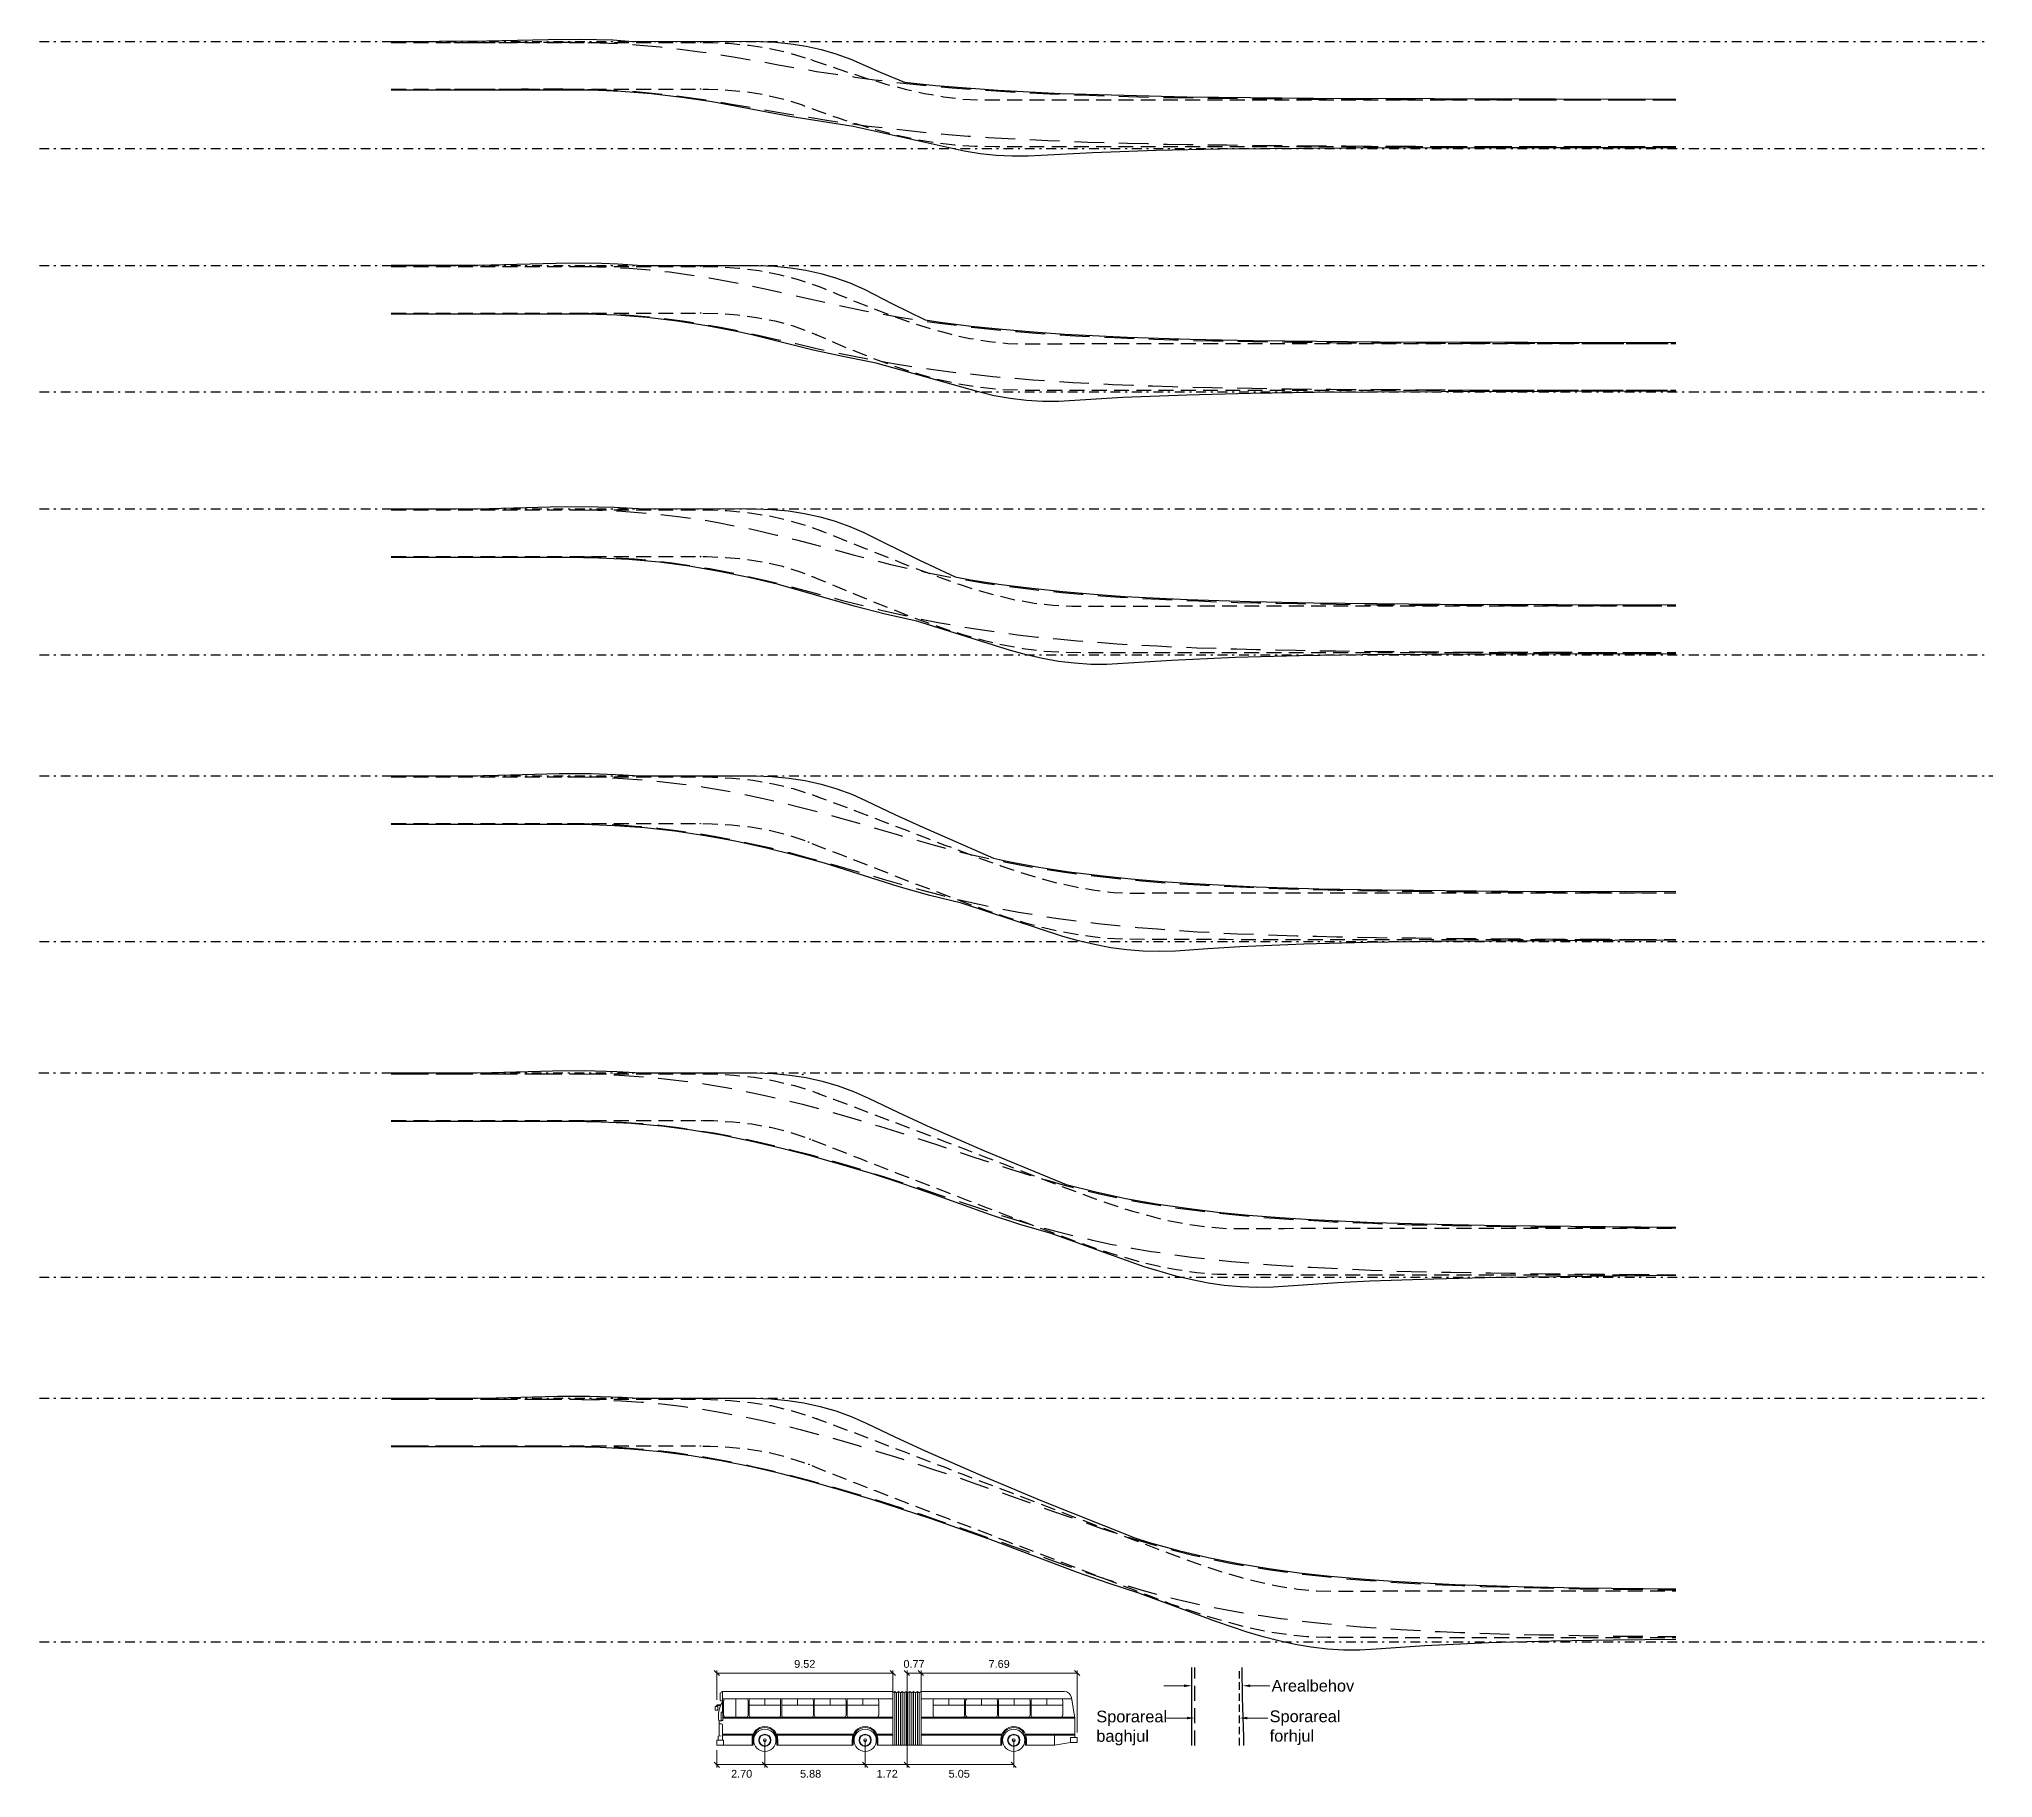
# Model space of a CAD drawing. Header units: metres. Extents: x -109 to 324, y 7 to 108.
# Drawn here: x 5 to 105.3, y 6.6 to 95.9 of the extents above; entities that cross this region are included whole.
import ezdxf
from ezdxf import colors
from ezdxf.entities.mleader import LeaderData, LeaderLine
from ezdxf.enums import TextEntityAlignment as Align
from ezdxf.math import Vec2, Vec3

# ---------------------------------------------------------------- set-up
doc = ezdxf.new("R2010")
doc.units = ezdxf.units.M
for name, pattern in [('DASHDOT', [1, 0.5, -0.25, 0, -0.25]), ('DASHED', [0.75, 0.5, -0.25]), ('DASHED2', [0.375, 0.25, -0.125]), ('DASHEDX2', [1.5, 1, -0.5])]:
    doc.linetypes.add(name, pattern=pattern)
doc.layers.add('ATVEHICLE', color=7, linetype='Continuous')
doc.layers.add('vej', color=7, linetype='DASHDOT')
doc.layers.add('TV_-_INF_Signaturforklaring', color=7, linetype='Continuous', lineweight=5)
doc.styles.add('BT standard', font='sanss___.ttf')
doc.styles.get("Standard").update_dxf_attribs({"font": 'arial.ttf'})

# ---------------------------------------------------------------- blocks, each defined once
blk = doc.blocks.new('*U218')
at = {"color": 3, "linetype": 'Continuous', "ltscale": 1.524}
blk.add_circle((0, 0), 0.0127, dxfattribs=at)
blk = doc.blocks.new('*U219')
at = {"color": 3, "linetype": 'Continuous', "ltscale": 1.524}
blk.add_circle((0, 0), 0.0127, dxfattribs=at)
blk = doc.blocks.new('*U220')
at = {"color": 2, "linetype": 'Continuous', "ltscale": 1.524}
blk.add_circle((0, 0), 0.0127, dxfattribs=at)
blk = doc.blocks.new('*U222')
at = {"color": 2, "linetype": 'Continuous', "ltscale": 1.524}
blk.add_circle((0, 0), 0.0127, dxfattribs=at)
blk = doc.blocks.new('*U223')
at = {"color": 2, "linetype": 'Continuous', "ltscale": 1.524}
blk.add_circle((0, 0), 0.0127, dxfattribs=at)
blk = doc.blocks.new('*U224')
at = {"color": 2, "linetype": 'Continuous', "ltscale": 1.524}
blk.add_circle((0, 0), 0.0127, dxfattribs=at)
blk = doc.blocks.new('*U225')
at = {"color": 2, "linetype": 'Continuous', "ltscale": 1.524}
blk.add_circle((0, 0), 0.0127, dxfattribs=at)
blk = doc.blocks.new('*U228')
at = {"color": 2, "linetype": 'Continuous', "ltscale": 1.524}
blk.add_circle((0, 0), 0.0127, dxfattribs=at)
blk = doc.blocks.new('*U229')
at = {"color": 2, "linetype": 'Continuous', "ltscale": 1.524}
blk.add_circle((0, 0), 0.0127, dxfattribs=at)
blk = doc.blocks.new('*U230')
at = {"color": 2, "linetype": 'Continuous', "ltscale": 1.524}
blk.add_circle((0, 0), 0.0127, dxfattribs=at)
blk = doc.blocks.new('*U234')
at = {"color": 2, "linetype": 'Continuous', "ltscale": 1.524}
blk.add_circle((0, 0), 0.0127, dxfattribs=at)
blk = doc.blocks.new('*U235')
at = {"color": 2, "linetype": 'Continuous', "ltscale": 1.524}
blk.add_circle((0, 0), 0.0127, dxfattribs=at)
blk = doc.blocks.new('*U237')
at = {"color": 2, "linetype": 'Continuous', "ltscale": 1.524}
blk.add_circle((0, 0), 0.0127, dxfattribs=at)
blk = doc.blocks.new('*U238')
at = {"color": 2, "linetype": 'Continuous', "ltscale": 1.524}
blk.add_circle((0, 0), 0.0127, dxfattribs=at)
blk = doc.blocks.new('*U239')
at = {"color": 2, "linetype": 'Continuous', "ltscale": 1.524}
blk.add_circle((0, 0), 0.0127, dxfattribs=at)
blk = doc.blocks.new('*U240')
at = {"color": 2, "linetype": 'Continuous', "ltscale": 1.524}
blk.add_circle((0, 0), 0.0127, dxfattribs=at)
blk = doc.blocks.new('*U221')
at = {"color": 2, "linetype": 'Continuous', "ltscale": 1.524}
blk.add_circle((0, 0), 0.0127, dxfattribs=at)
blk = doc.blocks.new('*U226')
at = {"color": 2, "linetype": 'Continuous', "ltscale": 1.524}
blk.add_circle((0, 0), 0.0127, dxfattribs=at)
blk = doc.blocks.new('*U227')
at = {"color": 2, "linetype": 'Continuous', "ltscale": 1.524}
blk.add_circle((0, 0), 0.0127, dxfattribs=at)
blk = doc.blocks.new('*U231')
at = {"color": 2, "linetype": 'Continuous', "ltscale": 1.524}
blk.add_circle((0, 0), 0.0127, dxfattribs=at)
blk = doc.blocks.new('*U232')
at = {"color": 2, "linetype": 'Continuous', "ltscale": 1.524}
blk.add_circle((0, 0), 0.0127, dxfattribs=at)
blk = doc.blocks.new('*U233')
at = {"color": 2, "linetype": 'Continuous', "ltscale": 1.524}
blk.add_circle((0, 0), 0.0127, dxfattribs=at)
blk = doc.blocks.new('*U236')
at = {"color": 2, "linetype": 'Continuous', "ltscale": 1.524}
blk.add_circle((0, 0), 0.0127, dxfattribs=at)
blk = doc.blocks.new('*U241')
at = {"color": 2, "linetype": 'Continuous', "ltscale": 1.524}
blk.add_circle((0, 0), 0.0127, dxfattribs=at)
blk = doc.blocks.new('*U242')
at = {"color": 2, "linetype": 'Continuous', "ltscale": 1.524}
blk.add_circle((0, 0), 0.0127, dxfattribs=at)
blk = doc.blocks.new('*U243')
at = {"color": 2, "linetype": 'Continuous', "ltscale": 1.524}
blk.add_circle((0, 0), 0.0127, dxfattribs=at)
blk = doc.blocks.new('*U244')
at = {"color": 2, "linetype": 'Continuous', "ltscale": 1.524}
blk.add_circle((0, 0), 0.0127, dxfattribs=at)
blk = doc.blocks.new('*U245')
at = {"color": 2, "linetype": 'Continuous', "ltscale": 1.524}
blk.add_circle((0, 0), 0.0127, dxfattribs=at)
blk = doc.blocks.new('*U246')
at = {"color": 2, "linetype": 'Continuous', "ltscale": 1.524}
blk.add_circle((0, 0), 0.0127, dxfattribs=at)
blk = doc.blocks.new('*U247')
at = {"color": 2, "linetype": 'Continuous', "ltscale": 1.524}
blk.add_circle((0, 0), 0.0127, dxfattribs=at)
blk = doc.blocks.new('*U248')
at = {"color": 2, "linetype": 'Continuous', "ltscale": 1.524}
blk.add_circle((0, 0), 0.0127, dxfattribs=at)
blk = doc.blocks.new('*U249')
at = {"color": 2, "linetype": 'Continuous', "ltscale": 1.524}
blk.add_circle((0, 0), 0.0127, dxfattribs=at)
blk = doc.blocks.new('*U250')
at = {"color": 2, "linetype": 'Continuous', "ltscale": 1.524}
blk.add_circle((0, 0), 0.0127, dxfattribs=at)
blk = doc.blocks.new('*U251')
at = {"color": 2, "linetype": 'Continuous', "ltscale": 1.524}
blk.add_circle((0, 0), 0.0127, dxfattribs=at)
blk = doc.blocks.new('*U252')
at = {"color": 2, "linetype": 'Continuous', "ltscale": 1.524}
blk.add_circle((0, 0), 0.0127, dxfattribs=at)
blk = doc.blocks.new('*U253')
at = {"color": 2, "linetype": 'Continuous', "ltscale": 1.524}
blk.add_circle((0, 0), 0.0127, dxfattribs=at)
blk = doc.blocks.new('*U254')
at = {"color": 2, "linetype": 'Continuous', "ltscale": 1.524}
blk.add_circle((0, 0), 0.0127, dxfattribs=at)
blk = doc.blocks.new('*U255')
at = {"color": 2, "linetype": 'Continuous', "ltscale": 1.524}
blk.add_circle((0, 0), 0.0127, dxfattribs=at)
blk = doc.blocks.new('*U256')
at = {"color": 2, "linetype": 'Continuous', "ltscale": 1.524}
blk.add_circle((0, 0), 0.0127, dxfattribs=at)
blk = doc.blocks.new('*U257')
at = {"color": 2, "linetype": 'Continuous', "ltscale": 1.524}
blk.add_circle((0, 0), 0.0127, dxfattribs=at)
blk = doc.blocks.new('*U258')
at = {"color": 2, "linetype": 'Continuous', "ltscale": 1.524}
blk.add_circle((0, 0), 0.0127, dxfattribs=at)
blk = doc.blocks.new('*U259')
at = {"color": 2, "linetype": 'Continuous', "ltscale": 1.524}
blk.add_circle((0, 0), 0.0127, dxfattribs=at)
blk = doc.blocks.new('*U260')
at = {"color": 2, "linetype": 'Continuous', "ltscale": 1.524}
blk.add_circle((0, 0), 0.0127, dxfattribs=at)
blk = doc.blocks.new('*U261')
at = {"color": 2, "linetype": 'Continuous', "ltscale": 1.524}
blk.add_circle((0, 0), 0.0127, dxfattribs=at)
blk = doc.blocks.new('*U262')
at = {"color": 2, "linetype": 'Continuous', "ltscale": 1.524}
blk.add_circle((0, 0), 0.0127, dxfattribs=at)
blk = doc.blocks.new('*U263')
at = {"color": 2, "linetype": 'Continuous', "ltscale": 1.524}
blk.add_circle((0, 0), 0.0127, dxfattribs=at)
blk = doc.blocks.new('*U264')
at = {"color": 2, "linetype": 'Continuous', "ltscale": 1.524}
blk.add_circle((0, 0), 0.0127, dxfattribs=at)
blk = doc.blocks.new('*U265')
at = {"color": 2, "linetype": 'Continuous', "ltscale": 1.524}
blk.add_circle((0, 0), 0.0127, dxfattribs=at)
blk = doc.blocks.new('*U266')
at = {"color": 2, "linetype": 'Continuous', "ltscale": 1.524}
blk.add_circle((0, 0), 0.0127, dxfattribs=at)
blk = doc.blocks.new('*U267')
at = {"color": 2, "linetype": 'Continuous', "ltscale": 1.524}
blk.add_circle((0, 0), 0.0127, dxfattribs=at)
blk = doc.blocks.new('*U268')
at = {"color": 2, "linetype": 'Continuous', "ltscale": 1.524}
blk.add_circle((0, 0), 0.0127, dxfattribs=at)
blk = doc.blocks.new('*U269')
at = {"color": 2, "linetype": 'Continuous', "ltscale": 1.524}
blk.add_circle((0, 0), 0.0127, dxfattribs=at)
blk = doc.blocks.new('*U270')
at = {"color": 2, "linetype": 'Continuous', "ltscale": 1.524}
blk.add_circle((0, 0), 0.0127, dxfattribs=at)
blk = doc.blocks.new('*U271')
at = {"color": 2, "linetype": 'Continuous', "ltscale": 1.524}
blk.add_circle((0, 0), 0.0127, dxfattribs=at)
blk = doc.blocks.new('new block')
at = {"layer": 'TV_-_INF_Signaturforklaring'}
for p, q in [((189.03, 29.96), (189.3, 29.69)), ((189.17, 28.44), (189.17, 29.96)), ((198.2, 29.82), (189.17, 29.82)), ((198.07, 29.96), (198.34, 29.69)), ((198.2, 28.87), (198.2, 29.96)), ((198.79, 29.96), (199.06, 29.69)), ((198.93, 29.96), (198.93, 24.98)), ((207.66, 29.82), (198.93, 29.82)), ((199.51, 29.96), (199.78, 29.69)), ((199.65, 28.87), (199.65, 29.96)), ((207.53, 29.96), (207.8, 29.69)), ((207.66, 26.77), (207.66, 29.96)), ((189.08, 27.92), (189.08, 28.11)), ((189.08, 28.11), (189.22, 28.11)), ((189.13, 28.11), (189.13, 28.13)), ((189.17, 28.11), (189.17, 28.13)), ((189.39, 28.19), (189.19, 28.19)), ((189.37, 28.15), (189.19, 28.15)), ((189.22, 28.11), (189.22, 27.92)), ((189.34, 28.43), (189.34, 28.77)), ((189.46, 28.39), (189.36, 28.4)), ((189.46, 27.82), (189.46, 28.87)), ((198.2, 28.5), (189.46, 28.5)), ((198.2, 28.87), (189.47, 28.87)), ((189.51, 28.4), (189.51, 27.66)), ((190.14, 28.5), (190.14, 27.56)), ((190.77, 28.4), (190.77, 27.66)), ((190.82, 27.66), (190.82, 28.4)), ((190.82, 28.17), (192.44, 28.17)), ((191.63, 28.17), (191.63, 28.5)), ((192.44, 28.4), (192.44, 27.66)), ((192.5, 27.66), (192.5, 28.4)), ((192.5, 28.17), (194.12, 28.17)), ((193.31, 28.17), (193.31, 28.5)), ((194.12, 28.4), (194.12, 27.66)), ((194.17, 27.66), (194.17, 28.4)), ((194.17, 28.17), (195.8, 28.17)), ((194.99, 28.17), (194.99, 28.5)), ((195.8, 28.4), (195.8, 27.66)), ((195.85, 27.66), (195.85, 28.4)), ((195.85, 28.17), (197.48, 28.17)), ((196.66, 28.17), (196.66, 28.5)), ((197.48, 28.4), (197.48, 27.66)), ((198.2, 28.81), (198.3, 28.87)), ((198.2, 26.12), (198.2, 28.87)), ((198.3, 28.87), (198.39, 28.81)), ((198.3, 26.12), (198.3, 28.87)), ((198.39, 28.81), (198.49, 28.87)), ((198.39, 26.12), (198.39, 28.81)), ((198.49, 28.87), (198.59, 28.81)), ((198.49, 26.12), (198.49, 28.87)), ((198.59, 28.81), (198.68, 28.87)), ((198.59, 26.12), (198.59, 28.81)), ((198.68, 28.87), (198.78, 28.81)), ((198.68, 26.12), (198.68, 28.87)), ((198.78, 28.81), (198.88, 28.87)), ((198.78, 26.12), (198.78, 28.81)), ((198.88, 28.87), (198.97, 28.81)), ((198.88, 26.12), (198.88, 28.87)), ((198.97, 28.81), (199.07, 28.87)), ((198.97, 26.12), (198.97, 28.81)), ((199.07, 28.87), (199.17, 28.81)), ((199.07, 26.12), (199.07, 28.87)), ((199.17, 28.81), (199.26, 28.87)), ((199.17, 26.12), (199.17, 28.81)), ((199.26, 28.87), (199.36, 28.81)), ((199.26, 26.12), (199.26, 28.87)), ((199.36, 28.81), (199.46, 28.87)), ((199.36, 26.12), (199.36, 28.81)), ((199.46, 28.87), (199.55, 28.81)), ((199.46, 26.12), (199.46, 28.87)), ((199.55, 28.81), (199.65, 28.87)), ((199.55, 26.12), (199.55, 28.81)), ((207, 28.87), (199.65, 28.87)), ((199.65, 26.12), (199.65, 28.87)), ((207.38, 28.5), (199.65, 28.5)), ((200.27, 27.66), (200.27, 28.4)), ((200.27, 28.17), (201.89, 28.17)), ((201.08, 28.17), (201.08, 28.5)), ((201.89, 28.4), (201.89, 27.66)), ((201.94, 27.66), (201.94, 28.4)), ((201.94, 28.17), (203.57, 28.17)), ((202.76, 28.17), (202.76, 28.5)), ((203.57, 28.4), (203.57, 27.66)), ((203.62, 27.66), (203.62, 28.4)), ((203.62, 28.17), (205.25, 28.17)), ((204.44, 28.17), (204.44, 28.5)), ((205.25, 28.4), (205.25, 27.66)), ((205.3, 27.66), (205.3, 28.4)), ((205.3, 28.17), (206.93, 28.17)), ((206.11, 28.17), (206.11, 28.5)), ((206.93, 28.4), (206.93, 27.66)), ((207.55, 27.51), (207.37, 28.56)), ((189.22, 27.92), (189.08, 27.92)), ((189.28, 26.59), (189.28, 27.36)), ((189.28, 27.36), (189.36, 27.36)), ((189.28, 27.21), (189.41, 27.21)), ((189.48, 27.82), (189.39, 27.82)), ((189.39, 27.82), (189.39, 27.39)), ((189.48, 27.39), (189.39, 27.39)), ((189.46, 26.38), (189.46, 27.16)), ((189.48, 27.82), (189.48, 27.39)), ((198.2, 27.56), (189.48, 27.56)), ((198.2, 27.51), (189.48, 27.51)), ((207.54, 27.56), (199.65, 27.56)), ((207.54, 27.51), (199.65, 27.51)), ((207.55, 26.52), (207.55, 27.51)), ((189.17, 26.12), (189.17, 26.38)), ((189.51, 26.38), (189.17, 26.38)), ((191.03, 26.12), (189.17, 26.12)), ((189.39, 26.6), (189.23, 26.58)), ((189.23, 26.58), (189.23, 26.38)), ((191.03, 26.69), (189.46, 26.69)), ((191.01, 26.64), (189.46, 26.64)), ((189.51, 26.38), (189.51, 26.12)), ((190.98, 26.42), (190.98, 26.12)), ((191.03, 26.42), (191.03, 26.12)), ((191.63, 26.37), (191.63, 24.98)), ((196.18, 26.69), (192.23, 26.69)), ((192.24, 26.42), (192.24, 26.12)), ((196.17, 26.12), (192.24, 26.12)), ((196.16, 26.64), (192.25, 26.64)), ((192.29, 26.42), (192.29, 26.12)), ((196.12, 26.42), (196.12, 26.12)), ((196.17, 26.42), (196.17, 26.12)), ((196.78, 26.37), (196.78, 24.98)), ((198.2, 26.69), (197.38, 26.69)), ((197.39, 26.42), (197.39, 26.12)), ((198.2, 26.12), (197.39, 26.12)), ((198.2, 26.64), (197.4, 26.64)), ((197.44, 26.42), (197.44, 26.12)), ((203.8, 26.12), (198.2, 26.12)), ((203.81, 26.69), (199.65, 26.69)), ((203.79, 26.64), (199.65, 26.64)), ((203.75, 26.42), (203.75, 26.12)), ((203.8, 26.42), (203.8, 26.12)), ((204.41, 26.37), (204.41, 24.98)), ((207.55, 26.69), (205.01, 26.69)), ((205.02, 26.42), (205.02, 26.12)), ((206.5, 26.12), (205.02, 26.12)), ((207.55, 26.64), (205.03, 26.64)), ((205.07, 26.42), (205.07, 26.12)), ((206.5, 26.12), (206.5, 26.64)), ((206.5, 26.12), (207.32, 26.26)), ((207.32, 26.52), (207.32, 26.26)), ((207.32, 26.52), (207.66, 26.52)), ((207.32, 26.26), (207.66, 26.26)), ((207.66, 26.26), (207.66, 26.52)), ((189.03, 25.25), (189.3, 24.98)), ((189.17, 25.87), (189.17, 24.98)), ((189.17, 25.12), (204.41, 25.12)), ((191.5, 25.25), (191.77, 24.98)), ((196.64, 25.25), (196.91, 24.98)), ((198.79, 25.25), (199.06, 24.98)), ((204.27, 25.25), (204.54, 24.98))]:
    blk.add_line(p, q, dxfattribs=at)
for centre, radius in [((191.63, 26.37), 0.572), ((191.63, 26.37), 0.312), ((191.63, 26.37), 0.286), ((191.63, 26.37), 0.0748), ((196.78, 26.37), 0.572), ((196.78, 26.37), 0.312), ((196.78, 26.37), 0.286), ((196.78, 26.37), 0.0748), ((204.41, 26.37), 0.572), ((204.41, 26.37), 0.312), ((204.41, 26.37), 0.286), ((204.41, 26.37), 0.0748)]:
    blk.add_circle(centre, radius, dxfattribs=at)
for centre, radius, start, end in [((189.19, 28.13), 0.0571, 90, 180), ((189.19, 28.13), 0.012, 90, 180), ((190.63, 27.6), 1.38, 148.1806, 189.8777), ((189.36, 28.77), 0.025, 129.1008, 180), ((189.36, 28.43), 0.025, 180, 263.6104), ((189.51, 28.69), 0.189, 104.5625, 146.8967), ((189.47, 28.8), 0.0751, 90, 98.13), ((189.62, 28.4), 0.102, 90, 180), ((190.67, 28.4), 0.102, 360, 90), ((190.92, 28.4), 0.102, 90, 180), ((192.34, 28.4), 0.102, 360, 90), ((192.6, 28.4), 0.102, 90, 180), ((194.02, 28.4), 0.102, 360, 90), ((194.27, 28.4), 0.102, 90, 180), ((195.7, 28.4), 0.102, 360, 90), ((195.95, 28.4), 0.102, 90, 180), ((197.37, 28.4), 0.102, 360, 90), ((200.37, 28.4), 0.102, 90, 180), ((201.79, 28.4), 0.102, 360, 90), ((202.05, 28.4), 0.102, 90, 180), ((203.47, 28.4), 0.102, 360, 90), ((203.72, 28.4), 0.102, 90, 180), ((205.15, 28.4), 0.102, 360, 90), ((205.4, 28.4), 0.102, 90, 180), ((206.82, 28.4), 0.102, 360, 90), ((207, 28.5), 0.375, 9.7277, 90), ((189.36, 27.46), 0.102, 270, 316.955), ((189.41, 27.16), 0.0501, 0, 90), ((189.62, 27.66), 0.102, 180, 270), ((190.67, 27.66), 0.102, 270, 0), ((190.92, 27.66), 0.102, 180, 270), ((192.34, 27.66), 0.102, 270, 0), ((192.6, 27.66), 0.102, 180, 270), ((194.02, 27.66), 0.102, 270, 0), ((194.27, 27.66), 0.102, 180, 270), ((195.7, 27.66), 0.102, 270, 0), ((195.95, 27.66), 0.102, 180, 270), ((197.37, 27.66), 0.102, 270, 0), ((200.37, 27.66), 0.102, 180, 270), ((201.79, 27.66), 0.102, 270, 0), ((202.05, 27.66), 0.102, 180, 270), ((203.47, 27.66), 0.102, 270, 0), ((203.72, 27.66), 0.102, 180, 270), ((205.15, 27.66), 0.102, 270, 0), ((205.4, 27.66), 0.102, 180, 270), ((206.82, 27.66), 0.102, 270, 0), ((191.63, 26.42), 0.656, 0, 180), ((191.63, 26.42), 0.606, 0, 180), ((196.78, 26.42), 0.656, 0, 180), ((196.78, 26.42), 0.606, 0, 180), ((204.41, 26.42), 0.656, 0, 180), ((204.41, 26.42), 0.606, 0, 180)]:
    blk.add_arc(centre, radius, start, end, dxfattribs=at)
for s, p in [('9.52', (193.68, 30.09)), ('0.77', (199.29, 30.09)), ('7.69', (203.66, 30.09))]:
    blk.add_text(s, height=0.4, dxfattribs=at).set_placement(p, align=Align.CENTER)
for s, p in [('2.70', (190.44, 24.85)), ('5.88', (193.98, 24.85)), ('1.72', (197.91, 24.85)), ('5.05', (201.61, 24.85))]:
    blk.add_text(s, height=0.4, dxfattribs=at).set_placement(p, align=Align.TOP_CENTER)
blk = doc.blocks.new('BUS_25_S_Signatur')
at = {"layer": 'ATVEHICLE', "linetype": 'Continuous', "ltscale": 1.524, "flags": 128}
for points in [[(0, 0), (0, 0.38), (0, 0.89), (0.01, 1.4), (0.01, 1.91), (0.01, 2.42), (0.01, 2.93), (0.01, 3.44), (0.01, 3.95), (0.01, 3.99)], [(2.68, 0), (2.67, 0.43), (2.66, 0.93), (2.64, 1.44), (2.63, 1.94), (2.61, 2.45), (2.6, 2.95), (2.59, 3.46), (2.59, 3.97), (2.59, 3.99)]]:
    blk.add_lwpolyline(points, dxfattribs=at)
at = {"layer": 'ATVEHICLE', "linetype": 'DASHED', "ltscale": 1.524, "flags": 128}
blk.add_lwpolyline([(0.15, 0), (0.15, 0), (0.15, 0.51), (0.15, 1.02), (0.15, 1.53), (0.15, 2.04), (0.15, 2.55), (0.15, 3.05), (0.15, 3.56), (0.15, 3.99)], dxfattribs=at)
at = {"layer": 'ATVEHICLE', "linetype": 'DASHED2', "ltscale": 1.524, "flags": 128}
blk.add_lwpolyline([(2.45, 0), (2.45, 0), (2.45, 0.51), (2.45, 1.02), (2.45, 1.53), (2.45, 2.04), (2.45, 2.55), (2.45, 3.05), (2.45, 3.56), (2.45, 3.99)], dxfattribs=at)
at = {"insert": (-4.9, 1.78), "char_height": 0.6, "attachment_point": 1, "style": 'BT standard'}
blk.add_mtext_dynamic_manual_height_columns('Sporareal\\Pbaghjul', width=3.7412, gutter_width=12.5, heights=[0], dxfattribs=at)
ml = blk.add_multileader_mtext('Standard')
ml.set_content('', color=256)
ml.set_leader_properties(lineweight=9)
ml.build(insert=Vec2(0, 0))
ml.multileader.update_dxf_attribs({"text_right_attachment_type": 6, "dogleg_length": 0.1, "arrow_head_size": 0.4})
ctx = ml.context
ctx.base_point, ctx.char_height, ctx.arrow_head_size, ctx.landing_gap_size, ctx.plane_origin = Vec3(-1.53, 3.36), 0.6, 0.4, 0.09, Vec3(0.01, 3.06)
ctx.right_attachment, ctx.text_align_type = 6, 2
notes = []
notes.append((ctx, [(0, (1, 1, 0), (-1.25, 3.06), (-1, 0), 0.1, [(0, [(0.01, 3.06)], 0, [])])]))
ctx.mtext.insert, ctx.mtext.alignment, ctx.mtext.flow_direction = Vec3(-1.44, 3.66), 3, 5
ml = blk.add_multileader_mtext('Standard')
ml.set_content('Arealbehov', color=256, style='BT standard')
ml.set_leader_properties(lineweight=9)
ml.build(insert=Vec2(0, 0))
ml.multileader.update_dxf_attribs({"text_right_attachment_type": 6, "dogleg_length": 0.1, "arrow_head_size": 0.4})
ctx = ml.context
ctx.base_point, ctx.char_height, ctx.arrow_head_size, ctx.landing_gap_size, ctx.plane_origin = Vec3(4.01, 3.05), 0.6, 0.4, 0.09, Vec3(2.55, 3.05)
ctx.right_attachment = 6
notes.append((ctx, [(0, (1, 1, 0), (3.95, 3.05), (1, 0), 0.0548, [(0, [(2.6, 3.06)], 0, [])])]))
ctx.mtext.insert, ctx.mtext.flow_direction = Vec3(4.1, 3.36), 5
ml = blk.add_multileader_mtext('Standard')
ml.set_content('', color=256)
ml.set_leader_properties(lineweight=9)
ml.build(insert=Vec2(0, 0))
ml.multileader.update_dxf_attribs({"text_right_attachment_type": 6, "dogleg_length": 0.1, "arrow_head_size": 0.4})
ctx = ml.context
ctx.base_point, ctx.char_height, ctx.arrow_head_size, ctx.landing_gap_size, ctx.plane_origin = Vec3(-1.39, 1.7), 0.6, 0.4, 0.09, Vec3(0.15, 1.4)
ctx.right_attachment, ctx.text_align_type = 6, 2
notes.append((ctx, [(0, (1, 1, 0), (-1.11, 1.4), (-1, 0), 0.1, [(0, [(0.15, 1.4)], 0, [])])]))
ctx.mtext.insert, ctx.mtext.alignment, ctx.mtext.flow_direction = Vec3(-1.3, 2), 3, 5
ml = blk.add_multileader_mtext('Standard')
ml.set_content('Sporareal\\Pforhjul', color=256, style='BT standard')
ml.set_leader_properties(lineweight=9)
ml.build(insert=Vec2(0, 0))
ml.multileader.update_dxf_attribs({"text_right_attachment_type": 6, "dogleg_length": 0.1, "arrow_head_size": 0.4})
ctx = ml.context
ctx.base_point, ctx.char_height, ctx.arrow_head_size, ctx.landing_gap_size, ctx.plane_origin = Vec3(3.91, 1.4), 0.6, 0.4, 0.09, Vec3(2.41, 1.4)
ctx.right_attachment = 6
notes.append((ctx, [(0, (1, 1, 0), (3.81, 1.4), (1, 0), 0.1, [(0, [(2.45, 1.4)], 0, [])])]))
ctx.mtext.insert, ctx.mtext.flow_direction = Vec3(4, 1.79), 5
for ctx, leaders in notes:
    for number, flags, end, landing, length, lines in leaders:
        leader = LeaderData()
        leader.index, (leader.has_last_leader_line, leader.has_dogleg_vector, leader.attachment_direction) = number, flags
        leader.last_leader_point, leader.dogleg_vector, leader.dogleg_length = Vec3(end), Vec3(landing), length
        for number, points, colour, breaks in lines:
            line = LeaderLine()
            line.index, line.vertices, line.color, line.breaks = number, Vec3.list(points), colors.encode_raw_color(colour), breaks
            leader.lines.append(line)
        ctx.leaders.append(leader)
blk = doc.blocks.new('S-kurve')
at = {"linetype": 'DASHEDX2', "ltscale": 1.524, "flags": 128}
for points in [[(23.1, 26.04), (23.8, 26.04), (24.81, 26.04), (25.83, 26.04), (26.34, 26.04)], [(23.1, 23.64), (23.8, 23.64), (24.81, 23.64), (25.83, 23.64), (26.34, 23.64)]]:
    blk.add_lwpolyline(points, dxfattribs=at)
at = {"layer": 'ATVEHICLE', "color": 1, "linetype": 'Continuous', "ltscale": 1.524, "flags": 128}
for points in [[(23.11, 95.75), (28.02, 95.77), (31.16, 95.85), (32.81, 95.87), (34.48, 95.82), (35.31, 95.76), (42.02, 95.75), (42.83, 95.71), (43.62, 95.62), (44.41, 95.5), (45.18, 95.33), (45.94, 95.11), (46.7, 94.83), (48.21, 94.17), (49.46, 93.65), (51.05, 93.49), (52.65, 93.36), (54.26, 93.25), (57.48, 93.08), (60.72, 92.98), (63.96, 92.91), (70.46, 92.84), (89.06, 92.79)], [(89.06, 90.29), (78.69, 90.29), (72.17, 90.27), (65.65, 90.21), (62.39, 90.14), (59.11, 90.03), (55.82, 89.86), (54.99, 89.85), (54.17, 89.89), (53.34, 89.98), (52.52, 90.12), (46.83, 91.38), (43.58, 91.9), (39.59, 92.65), (38.02, 92.87), (36.47, 93.05), (34.92, 93.17), (33.36, 93.24), (23.11, 93.24)], [(23.11, 84.26), (27.55, 84.26), (32.25, 84.38), (33.91, 84.36), (34.74, 84.33), (36, 84.25), (41.96, 84.25), (42.8, 84.21), (43.61, 84.12), (44.4, 84), (45.17, 83.83), (45.92, 83.61), (46.66, 83.35), (47.39, 83.03), (48.85, 82.28), (50.52, 81.45), (51.3, 81.33), (52.89, 81.13), (54.48, 80.97), (56.08, 80.83), (57.68, 80.72), (60.9, 80.56), (64.13, 80.46), (67.37, 80.39), (73.87, 80.32), (89.06, 80.29)], [(89.06, 77.79), (77.01, 77.76), (70.49, 77.72), (67.23, 77.67), (63.96, 77.59), (60.68, 77.46), (57.38, 77.26), (56.55, 77.26), (55.72, 77.31), (54.89, 77.41), (54.07, 77.56), (53.26, 77.76), (48.01, 79.23), (46.38, 79.55), (44.77, 79.9), (41.62, 80.68), (40.84, 80.85), (39.31, 81.15), (37.78, 81.39), (36.24, 81.57), (34.69, 81.69), (33.14, 81.74), (23.11, 81.74)], [(23.11, 71.75), (24.97, 71.75), (28.13, 71.77), (31.26, 71.86), (32.9, 71.87), (34.56, 71.83), (35.82, 71.76), (41.8, 71.75), (42.66, 71.72), (43.5, 71.64), (44.32, 71.51), (45.13, 71.34), (45.9, 71.12), (46.65, 70.85), (47.38, 70.54), (50.23, 69.12), (52.07, 68.26), (52.85, 68.11), (54.42, 67.87), (56, 67.67), (57.59, 67.5), (59.18, 67.37), (60.78, 67.25), (64, 67.09), (67.23, 66.99), (70.47, 66.92), (76.96, 66.86), (89.06, 66.83)], [(89.06, 64.3), (79.49, 64.29), (72.98, 64.25), (69.72, 64.2), (66.45, 64.11), (63.17, 63.97), (59.85, 63.76), (59.02, 63.76), (58.19, 63.82), (57.37, 63.92), (56.54, 64.06), (55.72, 64.25), (54.91, 64.48), (50.09, 65.98), (48.47, 66.35), (46.87, 66.76), (42.99, 67.86), (41.47, 68.23), (39.94, 68.54), (38.4, 68.81), (36.86, 69.01), (35.31, 69.15), (33.76, 69.22), (32.2, 69.25), (23.11, 69.25)], [(23.11, 58.04), (27.05, 58.05), (28.59, 58.07), (31.73, 58.16), (33.37, 58.16), (35.02, 58.09), (35.85, 58.04), (41.81, 58.04), (42.67, 58.01), (43.52, 57.93), (44.36, 57.8), (45.18, 57.61), (45.98, 57.38), (46.75, 57.1), (47.5, 56.76), (48.96, 56.06), (50.4, 55.4), (54.03, 53.81), (54.8, 53.64), (56.35, 53.36), (57.92, 53.12), (59.5, 52.92), (61.09, 52.75), (62.69, 52.62), (64.29, 52.51), (67.51, 52.35), (70.74, 52.25), (73.97, 52.19), (80.46, 52.13), (89.06, 52.11)], [(89.06, 49.61), (76.48, 49.53), (73.22, 49.48), (69.96, 49.4), (66.68, 49.26), (65.03, 49.16), (63.37, 49.04), (62.53, 49.02), (61.7, 49.04), (60.87, 49.11), (60.05, 49.22), (59.22, 49.38), (58.4, 49.57), (57.59, 49.8), (52.38, 51.5), (50.77, 51.9), (49.19, 52.35), (45.35, 53.56), (43.83, 53.97), (42.31, 54.35), (40.77, 54.69), (39.22, 54.97), (37.67, 55.2), (36.12, 55.37), (34.57, 55.48), (33.02, 55.54), (23.11, 55.54)], [(23.11, 42.8), (28.27, 42.81), (31.39, 42.9), (33.03, 42.91), (34.69, 42.87), (35.93, 42.79), (41.88, 42.79), (42.74, 42.76), (43.58, 42.68), (44.42, 42.55), (45.24, 42.37), (46.05, 42.13), (46.84, 41.84), (47.61, 41.5), (49.12, 40.77), (50.62, 40.08), (53.57, 38.79), (57.76, 37.06), (59.28, 36.68), (60.82, 36.35), (62.38, 36.07), (63.95, 35.84), (65.53, 35.65), (67.13, 35.49), (68.73, 35.37), (70.34, 35.26), (73.56, 35.12), (76.8, 35.02), (80.05, 34.96), (89.06, 34.88)], [(89.06, 32.39), (79.91, 32.28), (76.64, 32.21), (73.36, 32.1), (71.71, 32.02), (68.39, 31.8), (67.55, 31.78), (66.72, 31.81), (65.88, 31.88), (65.05, 32), (64.23, 32.16), (63.4, 32.36), (62.58, 32.59), (61.77, 32.84), (56.99, 34.54), (55.39, 35.01), (53.82, 35.52), (50.78, 36.62), (49.28, 37.13), (47.77, 37.62), (46.24, 38.08), (44.71, 38.51), (43.17, 38.91), (41.62, 39.27), (40.08, 39.59), (38.53, 39.85), (36.98, 40.05), (35.43, 40.19), (33.88, 40.27), (32.32, 40.29), (23.11, 40.29)], [(23.11, 26.09), (26.95, 26.09), (28.5, 26.11), (31.65, 26.2), (33.29, 26.2), (34.96, 26.14), (35.79, 26.09), (41.75, 26.09), (42.61, 26.06), (43.47, 25.98), (44.3, 25.85), (45.13, 25.67), (45.94, 25.44), (46.72, 25.16), (47.49, 24.81), (49, 24.09), (50.52, 23.39), (53.53, 22.07), (56.52, 20.82), (61.28, 18.92), (62.03, 18.68), (63.53, 18.27), (65.06, 17.91), (66.6, 17.6), (68.16, 17.35), (69.73, 17.13), (71.32, 16.96), (72.91, 16.81), (74.51, 16.7), (77.73, 16.53), (80.96, 16.42), (84.11, 16.36), (89.06, 16.3)], [(89.06, 13.71), (85.86, 13.67), (82.69, 13.62), (79.46, 13.53), (76.17, 13.37), (73.68, 13.2), (72.84, 13.15), (72.01, 13.16), (71.18, 13.21), (70.35, 13.31), (69.52, 13.45), (68.69, 13.63), (67.87, 13.84), (67.06, 14.08), (65.44, 14.62), (61.49, 16.09), (59.91, 16.59), (58.35, 17.14), (53.86, 18.84), (50.83, 19.89), (47.78, 20.89), (46.24, 21.35), (44.7, 21.79), (43.15, 22.2), (41.6, 22.56), (40.05, 22.87), (38.5, 23.14), (36.94, 23.34), (35.39, 23.48), (33.83, 23.56), (32.27, 23.59), (23.11, 23.59)]]:
    blk.add_lwpolyline(points, dxfattribs=at)
at = {"layer": 'ATVEHICLE', "color": 2, "linetype": 'DASHED', "ltscale": 1.524, "flags": 128}
for points in [[(23.11, 95.7), (23.13, 95.7), (24.15, 95.7), (25.16, 95.7), (26.18, 95.7), (27.2, 95.7), (28.21, 95.7), (29.23, 95.7), (30.25, 95.7), (31.26, 95.7), (32.28, 95.7), (33.3, 95.7), (34.32, 95.7), (35.33, 95.7), (36.35, 95.7), (37.37, 95.7), (38.38, 95.7), (38.99, 95.7), (39.4, 95.7), (40.44, 95.65), (41.48, 95.55), (42.52, 95.39), (43.55, 95.16), (44.57, 94.85), (44.67, 94.81), (45.56, 94.5), (46.55, 94.17), (47.53, 93.85), (48.51, 93.56), (49.49, 93.3), (50.47, 93.08), (51.46, 92.91), (52.44, 92.79), (53.41, 92.74), (54.4, 92.74), (55.39, 92.74), (56.39, 92.74), (57.39, 92.74), (58.4, 92.74), (59.4, 92.75), (60.41, 92.75), (61.42, 92.75), (62.43, 92.75), (63.44, 92.75), (64.46, 92.75), (65.47, 92.75), (66.48, 92.75), (67.5, 92.75), (68.51, 92.75), (69.53, 92.75), (70.54, 92.75), (71.56, 92.75), (72.57, 92.75), (73.59, 92.75), (74.6, 92.75), (75.62, 92.75), (76.64, 92.75), (77.65, 92.75), (78.67, 92.75), (79.69, 92.75), (80.7, 92.75), (81.72, 92.75), (89.06, 92.75)], [(23.11, 93.3), (23.13, 93.3), (24.15, 93.3), (25.16, 93.3), (26.18, 93.3), (27.2, 93.3), (28.21, 93.3), (29.23, 93.3), (30.25, 93.3), (31.26, 93.3), (32.28, 93.3), (33.3, 93.3), (34.32, 93.3), (35.33, 93.3), (36.35, 93.3), (37.37, 93.3), (38.38, 93.3), (38.99, 93.3), (39.39, 93.3), (40.39, 93.25), (41.37, 93.16), (42.34, 93), (43.28, 92.78), (44.2, 92.49), (44.29, 92.45), (45.12, 92.15), (46.06, 91.82), (47.01, 91.51), (47.98, 91.22), (48.96, 90.96), (49.96, 90.74), (50.98, 90.56), (52.02, 90.43), (53.07, 90.37), (54.12, 90.36), (55.16, 90.35), (56.19, 90.35), (57.23, 90.35), (58.26, 90.35), (59.28, 90.35), (60.31, 90.35), (61.34, 90.35), (62.36, 90.35), (63.38, 90.35), (64.4, 90.35), (65.43, 90.35), (66.45, 90.35), (67.47, 90.35), (68.49, 90.35), (69.5, 90.35), (70.52, 90.35), (71.54, 90.35), (72.56, 90.35), (73.58, 90.35), (74.6, 90.35), (75.61, 90.35), (76.63, 90.35), (77.65, 90.35), (78.67, 90.35), (79.68, 90.35), (80.7, 90.35), (81.72, 90.35), (89.06, 90.35)], [(23.11, 84.2), (23.66, 84.2), (24.68, 84.2), (25.69, 84.2), (26.71, 84.2), (27.73, 84.2), (28.74, 84.2), (29.76, 84.2), (30.77, 84.2), (31.79, 84.2), (32.8, 84.2), (33.82, 84.2), (34.83, 84.2), (35.85, 84.2), (36.86, 84.2), (37.88, 84.2), (38.89, 84.2), (38.99, 84.2), (39.92, 84.18), (40.96, 84.11), (42, 83.98), (43.03, 83.78), (44.06, 83.51), (45.08, 83.16), (45.37, 83.04), (46.06, 82.76), (47.03, 82.36), (47.99, 81.98), (48.96, 81.62), (49.92, 81.28), (50.88, 80.97), (51.85, 80.71), (52.82, 80.5), (53.8, 80.34), (54.77, 80.24), (55.74, 80.22), (56.73, 80.22), (57.72, 80.23), (58.72, 80.23), (59.72, 80.23), (60.72, 80.23), (61.72, 80.23), (62.73, 80.23), (63.74, 80.24), (64.74, 80.24), (65.75, 80.24), (66.77, 80.24), (67.78, 80.24), (68.79, 80.24), (69.8, 80.24), (70.82, 80.24), (71.83, 80.24), (72.85, 80.24), (73.86, 80.24), (74.88, 80.24), (75.89, 80.24), (76.91, 80.24), (77.92, 80.24), (78.94, 80.24), (79.95, 80.24), (80.97, 80.24), (81.98, 80.24), (89.06, 80.24)], [(23.11, 81.8), (23.66, 81.8), (24.68, 81.8), (25.69, 81.8), (26.71, 81.8), (27.73, 81.8), (28.74, 81.8), (29.76, 81.8), (30.77, 81.8), (31.79, 81.8), (32.8, 81.8), (33.82, 81.8), (34.83, 81.8), (35.85, 81.8), (36.86, 81.8), (37.88, 81.8), (38.89, 81.8), (38.99, 81.8), (39.89, 81.78), (40.88, 81.71), (41.86, 81.58), (42.81, 81.4), (43.74, 81.14), (44.64, 80.81), (44.91, 80.7), (45.54, 80.43), (46.45, 80.04), (47.37, 79.67), (48.3, 79.31), (49.26, 78.97), (50.23, 78.66), (51.22, 78.39), (52.24, 78.17), (53.27, 78), (54.32, 77.89), (55.38, 77.85), (56.42, 77.85), (57.46, 77.85), (58.5, 77.84), (59.53, 77.84), (60.56, 77.84), (61.59, 77.84), (62.62, 77.84), (63.64, 77.84), (64.67, 77.84), (65.69, 77.84), (66.71, 77.84), (67.73, 77.84), (68.75, 77.84), (69.77, 77.84), (70.79, 77.84), (71.81, 77.84), (72.83, 77.84), (73.84, 77.84), (74.86, 77.84), (75.88, 77.84), (76.9, 77.84), (77.91, 77.84), (78.93, 77.84), (79.95, 77.84), (80.96, 77.84), (81.98, 77.84), (89.06, 77.84)], [(23.11, 71.7), (24.07, 71.7), (25.09, 71.7), (26.1, 71.7), (27.12, 71.7), (28.13, 71.7), (29.15, 71.7), (30.16, 71.7), (31.18, 71.7), (32.19, 71.7), (33.21, 71.7), (34.22, 71.7), (35.24, 71.7), (36.25, 71.7), (37.27, 71.7), (38.28, 71.7), (38.99, 71.7), (39.3, 71.7), (40.33, 71.66), (41.37, 71.56), (42.41, 71.41), (43.45, 71.18), (44.47, 70.88), (45.18, 70.62), (45.47, 70.5), (46.46, 70.11), (47.44, 69.72), (48.42, 69.33), (49.38, 68.95), (50.34, 68.58), (51.3, 68.22), (52.26, 67.88), (53.22, 67.57), (54.18, 67.31), (55.15, 67.08), (56.12, 66.91), (57.09, 66.8), (58.06, 66.75), (59.04, 66.75), (60.03, 66.76), (61.03, 66.76), (62.02, 66.76), (63.02, 66.76), (64.02, 66.77), (65.03, 66.77), (66.04, 66.77), (67.04, 66.77), (68.05, 66.77), (69.06, 66.77), (70.07, 66.77), (71.09, 66.77), (72.1, 66.77), (73.11, 66.77), (74.12, 66.77), (75.14, 66.77), (76.15, 66.77), (77.17, 66.77), (78.18, 66.77), (79.2, 66.77), (80.21, 66.77), (81.23, 66.77), (82.24, 66.77), (89.06, 66.77)], [(23.11, 69.3), (24.07, 69.3), (25.09, 69.3), (26.1, 69.3), (27.12, 69.3), (28.13, 69.3), (29.15, 69.3), (30.16, 69.3), (31.18, 69.3), (32.19, 69.3), (33.21, 69.3), (34.22, 69.3), (35.24, 69.3), (36.25, 69.3), (37.27, 69.3), (38.28, 69.3), (38.99, 69.3), (39.29, 69.3), (40.29, 69.26), (41.27, 69.17), (42.24, 69.02), (43.19, 68.8), (44.11, 68.52), (44.73, 68.27), (45.01, 68.16), (45.93, 67.78), (46.85, 67.4), (47.78, 67.02), (48.7, 66.65), (49.63, 66.28), (50.58, 65.93), (51.54, 65.59), (52.51, 65.28), (53.5, 65), (54.52, 64.77), (55.54, 64.58), (56.59, 64.45), (57.65, 64.39), (58.7, 64.38), (59.74, 64.38), (60.78, 64.38), (61.82, 64.37), (62.85, 64.37), (63.88, 64.37), (64.91, 64.37), (65.93, 64.37), (66.96, 64.37), (67.98, 64.37), (69, 64.37), (70.02, 64.37), (71.04, 64.37), (72.06, 64.37), (73.08, 64.37), (74.1, 64.37), (75.12, 64.37), (76.13, 64.37), (77.15, 64.37), (78.17, 64.37), (79.19, 64.37), (80.2, 64.37), (81.22, 64.37), (82.23, 64.37), (89.06, 64.37)], [(23.11, 57.99), (23.32, 57.99), (24.34, 57.99), (25.36, 57.99), (26.37, 57.99), (27.39, 57.99), (28.41, 57.99), (29.42, 57.99), (30.44, 57.99), (31.45, 57.99), (32.47, 57.99), (33.49, 57.99), (34.5, 57.99), (35.52, 57.99), (36.54, 57.99), (37.55, 57.99), (38.57, 57.99), (38.98, 57.99), (39.6, 57.98), (40.63, 57.93), (41.67, 57.82), (42.71, 57.64), (43.74, 57.39), (44.76, 57.07), (44.96, 56.99), (45.75, 56.7), (46.72, 56.33), (47.69, 55.96), (48.66, 55.59), (49.62, 55.23), (50.58, 54.86), (51.54, 54.49), (52.5, 54.13), (53.45, 53.77), (54.41, 53.43), (55.37, 53.1), (56.33, 52.81), (57.29, 52.55), (58.26, 52.34), (59.23, 52.17), (60.2, 52.06), (61.17, 52.02), (62.15, 52.03), (63.14, 52.03), (64.13, 52.03), (65.13, 52.04), (66.13, 52.04), (67.13, 52.04), (68.14, 52.04), (69.14, 52.04), (70.15, 52.04), (71.16, 52.04), (72.17, 52.04), (73.18, 52.04), (74.19, 52.04), (75.2, 52.04), (76.21, 52.04), (77.23, 52.04), (78.24, 52.04), (79.25, 52.04), (80.27, 52.04), (81.28, 52.04), (82.29, 52.04), (89.06, 52.04)], [(23.11, 55.59), (23.32, 55.59), (24.34, 55.59), (25.36, 55.59), (26.37, 55.59), (27.39, 55.59), (28.41, 55.59), (29.42, 55.59), (30.44, 55.59), (31.45, 55.59), (32.47, 55.59), (33.49, 55.59), (34.5, 55.59), (35.52, 55.59), (36.54, 55.59), (37.55, 55.59), (38.57, 55.59), (38.98, 55.59), (39.58, 55.58), (40.57, 55.53), (41.55, 55.42), (42.51, 55.25), (43.45, 55.02), (44.36, 54.71), (44.54, 54.64), (45.27, 54.35), (46.19, 54), (47.1, 53.64), (48.03, 53.28), (48.95, 52.92), (49.88, 52.56), (50.82, 52.21), (51.75, 51.85), (52.7, 51.49), (53.66, 51.15), (54.62, 50.82), (55.6, 50.52), (56.6, 50.25), (57.62, 50.03), (58.65, 49.85), (59.7, 49.72), (60.76, 49.67), (61.81, 49.66), (62.85, 49.65), (63.89, 49.65), (64.92, 49.65), (65.96, 49.65), (66.98, 49.64), (68.01, 49.64), (69.04, 49.64), (70.06, 49.64), (71.08, 49.64), (72.1, 49.64), (73.12, 49.64), (74.14, 49.64), (75.16, 49.64), (76.18, 49.64), (77.2, 49.64), (78.22, 49.64), (79.23, 49.64), (80.25, 49.64), (81.27, 49.64), (82.28, 49.64), (89.06, 49.64)], [(23.11, 42.74), (23.41, 42.74), (24.43, 42.74), (25.44, 42.74), (26.46, 42.74), (27.47, 42.74), (28.49, 42.74), (29.5, 42.74), (30.52, 42.74), (31.53, 42.74), (32.55, 42.74), (33.56, 42.74), (34.58, 42.74), (35.59, 42.74), (36.61, 42.74), (37.62, 42.74), (38.64, 42.74), (39.04, 42.74), (39.66, 42.74), (40.7, 42.68), (41.74, 42.57), (42.78, 42.39), (43.81, 42.14), (44.83, 41.82), (45.03, 41.74), (45.81, 41.45), (46.79, 41.08), (47.77, 40.71), (48.74, 40.34), (49.7, 39.97), (50.66, 39.61), (51.62, 39.24), (52.58, 38.87), (53.54, 38.5), (54.49, 38.14), (55.45, 37.77), (56.4, 37.41), (57.35, 37.04), (58.3, 36.68), (59.25, 36.33), (60.21, 36), (61.16, 35.7), (62.12, 35.43), (63.09, 35.19), (64.05, 35.01), (65.02, 34.88), (65.99, 34.81), (66.96, 34.8), (67.95, 34.81), (68.95, 34.81), (69.94, 34.82), (70.94, 34.82), (71.94, 34.82), (72.95, 34.82), (73.96, 34.82), (74.96, 34.82), (75.97, 34.82), (76.99, 34.82), (78, 34.82), (79.01, 34.82), (80.02, 34.82), (81.04, 34.82), (82.05, 34.82), (89.06, 34.82)], [(23.11, 40.34), (23.41, 40.34), (24.43, 40.34), (25.44, 40.34), (26.46, 40.34), (27.47, 40.34), (28.49, 40.34), (29.5, 40.34), (30.52, 40.34), (31.53, 40.34), (32.55, 40.34), (33.56, 40.34), (34.58, 40.34), (35.59, 40.34), (36.61, 40.34), (37.62, 40.34), (38.64, 40.34), (39.04, 40.34), (39.65, 40.34), (40.64, 40.28), (41.62, 40.17), (42.58, 40), (43.52, 39.77), (44.43, 39.46), (44.61, 39.39), (45.34, 39.11), (46.26, 38.75), (47.18, 38.39), (48.1, 38.03), (49.03, 37.67), (49.97, 37.31), (50.9, 36.95), (51.84, 36.59), (52.77, 36.23), (53.71, 35.87), (54.65, 35.51), (55.6, 35.15), (56.54, 34.78), (57.49, 34.43), (58.45, 34.07), (59.41, 33.74), (60.39, 33.43), (61.39, 33.14), (62.4, 32.9), (63.42, 32.7), (64.47, 32.55), (65.52, 32.46), (66.58, 32.44), (67.63, 32.44), (68.67, 32.43), (69.71, 32.43), (70.75, 32.43), (71.78, 32.43), (72.81, 32.43), (73.84, 32.43), (74.87, 32.43), (75.89, 32.42), (76.92, 32.42), (77.94, 32.42), (78.96, 32.42), (79.98, 32.42), (81, 32.42), (82.02, 32.42), (89.06, 32.42)], [(23.11, 26.04), (23.23, 26.04), (24.25, 26.04), (25.26, 26.04), (26.28, 26.04), (27.3, 26.04), (28.31, 26.04), (29.33, 26.04), (30.34, 26.04), (31.36, 26.04), (32.38, 26.04), (33.39, 26.04), (34.41, 26.04), (35.43, 26.04), (36.44, 26.04), (37.46, 26.04), (38.47, 26.04), (38.98, 26.04), (39.5, 26.03), (40.53, 25.98), (41.57, 25.87), (42.61, 25.71), (43.64, 25.46), (44.66, 25.15), (44.96, 25.04), (45.66, 24.78), (46.64, 24.41), (47.62, 24.04), (48.59, 23.67), (49.56, 23.3), (50.52, 22.93), (51.49, 22.56), (52.45, 22.19), (53.41, 21.82), (54.37, 21.46), (55.32, 21.09), (56.28, 20.72), (57.23, 20.36), (58.19, 19.99), (59.14, 19.62), (60.1, 19.26), (61.05, 18.89), (62, 18.53), (62.95, 18.17), (63.9, 17.81), (64.85, 17.48), (65.8, 17.16), (66.76, 16.88), (67.72, 16.64), (68.69, 16.44), (69.66, 16.29), (70.63, 16.2), (71.59, 16.18), (72.58, 16.19), (73.57, 16.19), (74.56, 16.2), (75.55, 16.2), (76.55, 16.2), (77.56, 16.2), (78.56, 16.2), (79.56, 16.2), (80.57, 16.2), (81.58, 16.2), (82.59, 16.2), (83.6, 16.2), (84.61, 16.2), (85.62, 16.2), (86.64, 16.2), (87.65, 16.2), (88.66, 16.2), (89.06, 16.2)], [(23.11, 23.64), (23.23, 23.64), (24.25, 23.64), (25.26, 23.64), (26.28, 23.64), (27.3, 23.64), (28.31, 23.64), (29.33, 23.64), (30.34, 23.64), (31.36, 23.64), (32.38, 23.64), (33.39, 23.64), (34.41, 23.64), (35.43, 23.64), (36.44, 23.64), (37.46, 23.64), (38.47, 23.64), (38.98, 23.64), (39.48, 23.63), (40.48, 23.58), (41.46, 23.48), (42.42, 23.32), (43.36, 23.09), (44.28, 22.79), (44.55, 22.69), (45.19, 22.43), (46.11, 22.07), (47.03, 21.71), (47.96, 21.35), (48.89, 20.99), (49.83, 20.63), (50.76, 20.27), (51.7, 19.91), (52.65, 19.55), (53.59, 19.19), (54.53, 18.82), (55.48, 18.46), (56.42, 18.1), (57.37, 17.73), (58.32, 17.37), (59.26, 17.01), (60.21, 16.64), (61.16, 16.28), (62.11, 15.92), (63.07, 15.56), (64.03, 15.22), (65.01, 14.9), (66, 14.61), (67.01, 14.35), (68.03, 14.13), (69.07, 13.97), (70.12, 13.86), (71.18, 13.83), (72.23, 13.82), (73.27, 13.82), (74.31, 13.81), (75.35, 13.81), (76.38, 13.81), (77.41, 13.81), (78.44, 13.81), (79.46, 13.81), (80.48, 13.8), (81.51, 13.8), (82.53, 13.8), (83.55, 13.8), (84.57, 13.8), (85.59, 13.8), (86.6, 13.8), (87.62, 13.8), (88.64, 13.8), (89.06, 13.8)]]:
    blk.add_lwpolyline(points, dxfattribs=at)
at = {"layer": 'ATVEHICLE', "color": 2, "linetype": 'DASHEDX2', "ltscale": 1.524, "flags": 128}
for points in [[(26.35, 95.7), (26.75, 95.7), (27.77, 95.7), (28.78, 95.7), (29.79, 95.71), (30.79, 95.71), (31.79, 95.71), (31.89, 95.71), (32.8, 95.7), (33.82, 95.67), (34.84, 95.63), (35.87, 95.56), (36.91, 95.47), (37.94, 95.35), (38.96, 95.22), (39.98, 95.06), (40.98, 94.9), (41.98, 94.73), (42.98, 94.55), (43.97, 94.38), (44.95, 94.21), (45.94, 94.06), (46.93, 93.92), (47.92, 93.78), (48.91, 93.66), (49.91, 93.55), (50.91, 93.45), (51.9, 93.37), (52.91, 93.29), (53.91, 93.22), (54.91, 93.16), (55.92, 93.1), (56.93, 93.06), (57.94, 93.01), (58.95, 92.98), (59.96, 92.95), (60.97, 92.92), (61.98, 92.89), (63, 92.87), (64.01, 92.86), (65.02, 92.84), (66.04, 92.83), (67.05, 92.82), (68.07, 92.81), (69.08, 92.8), (70.1, 92.79), (71.12, 92.78), (72.13, 92.78), (73.15, 92.77), (74.16, 92.77), (75.18, 92.77), (76.2, 92.76), (77.21, 92.76), (78.23, 92.76), (79.25, 92.76), (80.26, 92.76), (81.28, 92.75), (82.3, 92.75), (89.06, 92.75)], [(26.35, 93.3), (26.75, 93.3), (27.77, 93.3), (28.78, 93.3), (29.79, 93.31), (30.79, 93.31), (31.78, 93.31), (31.88, 93.31), (32.76, 93.3), (33.74, 93.27), (34.72, 93.23), (35.69, 93.17), (36.67, 93.08), (37.65, 92.97), (38.63, 92.84), (39.61, 92.69), (40.58, 92.53), (41.57, 92.36), (42.56, 92.19), (43.56, 92.01), (44.57, 91.85), (45.58, 91.69), (46.6, 91.54), (47.62, 91.4), (48.64, 91.28), (49.66, 91.17), (50.68, 91.06), (51.71, 90.97), (52.73, 90.89), (53.75, 90.82), (54.78, 90.76), (55.8, 90.71), (56.82, 90.66), (57.84, 90.62), (58.87, 90.58), (59.89, 90.55), (60.91, 90.52), (61.93, 90.5), (62.95, 90.47), (63.97, 90.46), (64.99, 90.44), (66.01, 90.43), (67.03, 90.42), (68.05, 90.41), (69.07, 90.4), (70.08, 90.39), (71.1, 90.38), (72.12, 90.38), (73.14, 90.37), (74.16, 90.37), (75.17, 90.37), (76.19, 90.36), (77.21, 90.36), (78.23, 90.36), (79.24, 90.36), (80.26, 90.36), (81.28, 90.35), (82.29, 90.35), (89.06, 90.35)], [(32.59, 84.2), (33.29, 84.19), (34.31, 84.16), (35.33, 84.1), (36.36, 84.02), (37.39, 83.91), (38.42, 83.77), (39.44, 83.61), (40.46, 83.43), (41.47, 83.23), (42.46, 83.01), (43.45, 82.79), (44.43, 82.57), (45.4, 82.35), (46.37, 82.14), (47.34, 81.94), (48.32, 81.75), (49.3, 81.58), (50.28, 81.42), (51.26, 81.28), (52.25, 81.16), (53.24, 81.04), (54.24, 80.94), (55.23, 80.85), (56.23, 80.77), (57.23, 80.7), (58.24, 80.64), (59.24, 80.58), (60.25, 80.54), (61.26, 80.5), (62.27, 80.46), (63.28, 80.43), (64.29, 80.4), (65.3, 80.38), (66.31, 80.36), (67.33, 80.34), (68.34, 80.33), (69.35, 80.31), (70.37, 80.3), (71.38, 80.29), (72.4, 80.28), (73.41, 80.28), (74.43, 80.27), (75.44, 80.27), (76.46, 80.26), (77.47, 80.26), (78.49, 80.25), (79.5, 80.25), (80.52, 80.25), (81.54, 80.25), (82.55, 80.25), (89.06, 80.24)], [(32.56, 81.8), (33.24, 81.79), (34.21, 81.76), (35.17, 81.71), (36.14, 81.63), (37.11, 81.53), (38.07, 81.4), (39.04, 81.25), (40.01, 81.07), (40.98, 80.88), (41.95, 80.67), (42.91, 80.45), (43.89, 80.23), (44.88, 80), (45.87, 79.79), (46.88, 79.58), (47.89, 79.39), (48.9, 79.21), (49.92, 79.05), (50.94, 78.91), (51.96, 78.77), (52.98, 78.66), (54, 78.55), (55.03, 78.46), (56.05, 78.38), (57.08, 78.31), (58.1, 78.24), (59.12, 78.19), (60.14, 78.14), (61.17, 78.1), (62.19, 78.06), (63.21, 78.03), (64.23, 78), (65.25, 77.98), (66.27, 77.96), (67.29, 77.94), (68.31, 77.93), (69.32, 77.91), (70.34, 77.9), (71.36, 77.89), (72.38, 77.88), (73.4, 77.88), (74.41, 77.87), (75.43, 77.87), (76.45, 77.86), (77.46, 77.86), (78.48, 77.85), (79.5, 77.85), (80.51, 77.85), (81.53, 77.85), (82.55, 77.85), (89.06, 77.84)], [(32.39, 71.7), (32.69, 71.7), (33.71, 71.68), (34.74, 71.64), (35.78, 71.57), (36.8, 71.48), (37.83, 71.36), (38.86, 71.22), (39.88, 71.05), (40.9, 70.85), (41.91, 70.64), (42.91, 70.4), (43.91, 70.16), (44.89, 69.91), (45.87, 69.65), (46.83, 69.39), (47.79, 69.14), (48.75, 68.9), (49.71, 68.68), (50.67, 68.47), (51.64, 68.28), (52.62, 68.1), (53.59, 67.94), (54.58, 67.8), (55.56, 67.67), (56.55, 67.56), (57.54, 67.46), (58.54, 67.37), (59.54, 67.29), (60.54, 67.22), (61.54, 67.16), (62.55, 67.11), (63.55, 67.06), (64.56, 67.02), (65.57, 66.98), (66.58, 66.95), (67.59, 66.93), (68.6, 66.91), (69.62, 66.89), (70.63, 66.87), (71.64, 66.86), (72.66, 66.84), (73.67, 66.83), (74.68, 66.82), (75.7, 66.81), (76.71, 66.81), (77.73, 66.8), (78.74, 66.8), (79.76, 66.79), (80.77, 66.79), (81.79, 66.79), (89.06, 66.77)], [(32.37, 69.3), (32.66, 69.3), (33.64, 69.28), (34.62, 69.24), (35.6, 69.18), (36.56, 69.09), (37.53, 68.98), (38.49, 68.84), (39.46, 68.68), (40.43, 68.5), (41.39, 68.29), (42.36, 68.07), (43.32, 67.83), (44.29, 67.58), (45.25, 67.33), (46.21, 67.07), (47.19, 66.82), (48.18, 66.57), (49.18, 66.34), (50.18, 66.12), (51.19, 65.92), (52.21, 65.74), (53.23, 65.57), (54.25, 65.42), (55.27, 65.29), (56.29, 65.17), (57.31, 65.07), (58.34, 64.98), (59.36, 64.9), (60.38, 64.82), (61.41, 64.76), (62.43, 64.71), (63.45, 64.66), (64.47, 64.62), (65.49, 64.59), (66.51, 64.56), (67.53, 64.53), (68.55, 64.51), (69.57, 64.49), (70.59, 64.47), (71.61, 64.46), (72.63, 64.44), (73.65, 64.43), (74.66, 64.42), (75.68, 64.41), (76.7, 64.41), (77.71, 64.4), (78.73, 64.4), (79.75, 64.39), (80.76, 64.39), (81.78, 64.39), (89.06, 64.37)], [(32.18, 58), (32.98, 57.99), (33.99, 57.96), (35.01, 57.91), (36.03, 57.84), (37.05, 57.74), (38.07, 57.62), (39.09, 57.48), (40.11, 57.31), (41.13, 57.12), (42.14, 56.9), (43.15, 56.67), (44.15, 56.42), (45.14, 56.16), (46.13, 55.89), (47.11, 55.61), (48.08, 55.33), (49.04, 55.05), (49.99, 54.77), (50.94, 54.5), (51.89, 54.25), (52.85, 54.01), (53.8, 53.8), (54.77, 53.6), (55.74, 53.41), (56.71, 53.25), (57.69, 53.1), (58.67, 52.97), (59.66, 52.85), (60.65, 52.75), (61.65, 52.65), (62.64, 52.57), (63.64, 52.5), (64.65, 52.44), (65.65, 52.39), (66.66, 52.34), (67.66, 52.3), (68.67, 52.26), (69.68, 52.23), (70.69, 52.2), (71.7, 52.18), (72.71, 52.16), (73.73, 52.14), (74.74, 52.13), (75.75, 52.12), (76.76, 52.11), (77.78, 52.1), (78.79, 52.09), (79.81, 52.08), (80.82, 52.08), (81.83, 52.07), (89.06, 52.04)], [(32.16, 55.6), (32.94, 55.59), (33.9, 55.56), (34.87, 55.52), (35.84, 55.45), (36.8, 55.36), (37.76, 55.24), (38.73, 55.1), (39.69, 54.94), (40.66, 54.76), (41.63, 54.56), (42.59, 54.34), (43.55, 54.1), (44.52, 53.84), (45.48, 53.58), (46.44, 53.3), (47.4, 53.02), (48.36, 52.74), (49.33, 52.46), (50.3, 52.19), (51.29, 51.93), (52.29, 51.68), (53.29, 51.45), (54.3, 51.24), (55.31, 51.05), (56.33, 50.88), (57.35, 50.72), (58.37, 50.59), (59.39, 50.47), (60.41, 50.36), (61.44, 50.26), (62.46, 50.18), (63.48, 50.11), (64.51, 50.04), (65.53, 49.99), (66.55, 49.94), (67.57, 49.9), (68.59, 49.86), (69.61, 49.83), (70.63, 49.81), (71.65, 49.78), (72.67, 49.76), (73.69, 49.74), (74.71, 49.73), (75.72, 49.72), (76.74, 49.71), (77.76, 49.7), (78.77, 49.69), (79.79, 49.68), (80.81, 49.68), (81.82, 49.67), (89.06, 49.64)], [(23.11, 42.74), (27.01, 42.75), (28.02, 42.75), (29.03, 42.75), (30.04, 42.75), (31.04, 42.75), (32.04, 42.75), (32.24, 42.75), (33.05, 42.74), (34.06, 42.71), (35.08, 42.66), (36.11, 42.59), (37.13, 42.49), (38.16, 42.37), (39.18, 42.23), (40.2, 42.06), (41.21, 41.86), (42.22, 41.65), (43.22, 41.42), (44.22, 41.18), (45.22, 40.91), (46.21, 40.64), (47.2, 40.35), (48.18, 40.05), (49.16, 39.75), (50.13, 39.43), (51.1, 39.12), (52.06, 38.79), (53.02, 38.47), (53.96, 38.16), (54.9, 37.85), (55.84, 37.56), (56.78, 37.28), (57.72, 37.01), (58.67, 36.77), (59.63, 36.55), (60.59, 36.35), (61.56, 36.16), (62.53, 36), (63.51, 35.85), (64.5, 35.72), (65.49, 35.61), (66.48, 35.5), (67.48, 35.41), (68.48, 35.33), (69.48, 35.27), (70.49, 35.21), (71.49, 35.15), (72.5, 35.11), (73.51, 35.07), (74.52, 35.03), (75.53, 35), (76.55, 34.98), (77.56, 34.96), (78.57, 34.94), (79.59, 34.92), (80.6, 34.91), (81.62, 34.89), (82.63, 34.88), (89.06, 34.83)], [(32.23, 40.35), (33, 40.34), (33.98, 40.31), (34.94, 40.27), (35.91, 40.2), (36.88, 40.11), (37.85, 39.99), (38.81, 39.85), (39.78, 39.69), (40.74, 39.51), (41.71, 39.31), (42.67, 39.09), (43.63, 38.85), (44.6, 38.6), (45.56, 38.33), (46.52, 38.05), (47.48, 37.76), (48.43, 37.46), (49.39, 37.15), (50.35, 36.84), (51.3, 36.52), (52.25, 36.2), (53.21, 35.88), (54.16, 35.57), (55.13, 35.26), (56.11, 34.97), (57.1, 34.7), (58.1, 34.44), (59.11, 34.21), (60.12, 33.99), (61.13, 33.8), (62.15, 33.63), (63.18, 33.48), (64.2, 33.34), (65.23, 33.22), (66.25, 33.11), (67.28, 33.02), (68.3, 32.94), (69.33, 32.87), (70.35, 32.81), (71.38, 32.76), (72.4, 32.71), (73.42, 32.67), (74.45, 32.63), (75.47, 32.6), (76.49, 32.58), (77.51, 32.56), (78.53, 32.54), (79.55, 32.52), (80.57, 32.51), (81.59, 32.49), (82.61, 32.48), (89.06, 32.43)], [(23.11, 26.04), (26.84, 26.04), (27.86, 26.04), (28.87, 26.04), (29.88, 26.04), (30.88, 26.05), (31.88, 26.04), (32.18, 26.04), (32.89, 26.03), (33.9, 26.01), (34.93, 25.96), (35.95, 25.89), (36.98, 25.8), (38.01, 25.68), (39.04, 25.53), (40.06, 25.36), (41.08, 25.17), (42.09, 24.96), (43.1, 24.73), (44.1, 24.48), (45.1, 24.22), (46.09, 23.95), (47.08, 23.66), (48.07, 23.36), (49.05, 23.06), (50.03, 22.74), (51, 22.42), (51.97, 22.1), (52.94, 21.76), (53.9, 21.43), (54.86, 21.09), (55.82, 20.75), (56.77, 20.4), (57.71, 20.07), (58.65, 19.73), (59.58, 19.41), (60.51, 19.1), (61.44, 18.81), (62.38, 18.53), (63.32, 18.27), (64.27, 18.04), (65.22, 17.82), (66.18, 17.63), (67.15, 17.46), (68.13, 17.3), (69.11, 17.16), (70.09, 17.04), (71.08, 16.93), (72.08, 16.83), (73.07, 16.75), (74.07, 16.68), (75.07, 16.61), (76.08, 16.56), (77.08, 16.51), (78.09, 16.47), (79.1, 16.43), (80.1, 16.4), (81.11, 16.37), (82.12, 16.35), (83.14, 16.33), (84.15, 16.31), (85.16, 16.29), (86.17, 16.28), (89.06, 16.25)], [(23.11, 23.64), (26.85, 23.64), (27.86, 23.64), (28.88, 23.64), (29.88, 23.64), (30.88, 23.65), (31.87, 23.64), (32.16, 23.64), (32.85, 23.63), (33.82, 23.61), (34.79, 23.57), (35.77, 23.5), (36.74, 23.41), (37.7, 23.3), (38.67, 23.16), (39.64, 23), (40.61, 22.82), (41.58, 22.61), (42.55, 22.39), (43.51, 22.16), (44.48, 21.9), (45.44, 21.64), (46.4, 21.36), (47.37, 21.07), (48.33, 20.77), (49.29, 20.46), (50.24, 20.15), (51.2, 19.82), (52.15, 19.5), (53.1, 19.16), (54.06, 18.83), (55.01, 18.49), (55.96, 18.15), (56.91, 17.81), (57.86, 17.47), (58.81, 17.14), (59.76, 16.82), (60.74, 16.51), (61.72, 16.22), (62.71, 15.95), (63.71, 15.7), (64.72, 15.48), (65.73, 15.27), (66.75, 15.09), (67.77, 14.93), (68.79, 14.78), (69.81, 14.66), (70.84, 14.54), (71.86, 14.44), (72.88, 14.36), (73.91, 14.28), (74.93, 14.22), (75.95, 14.16), (76.97, 14.11), (77.99, 14.07), (79.01, 14.03), (80.03, 14), (81.05, 13.97), (82.07, 13.95), (83.09, 13.93), (84.11, 13.91), (85.13, 13.89), (86.14, 13.88), (89.06, 13.85)]]:
    blk.add_lwpolyline(points, dxfattribs=at)
at = {"layer": 'vej'}
for p, q in [((5.04, 95.75), (105.04, 95.75)), ((5.04, 95.75), (105.04, 95.75)), ((5.04, 90.25), (105.04, 90.25)), ((5.04, 84.25), (105.04, 84.25)), ((5.04, 77.75), (105.04, 77.75)), ((5.04, 71.75), (105.04, 71.75)), ((5.04, 64.25), (105.04, 64.25)), ((5.04, 58.04), (105.35, 58.04)), ((5.04, 58.04), (105.04, 58.04)), ((5.04, 49.54), (105.04, 49.54)), ((5.02, 42.8), (105.04, 42.8)), ((5.04, 32.3), (105.04, 32.3)), ((5.04, 26.09), (105.04, 26.09)), ((5.04, 13.59), (105.04, 13.59))]:
    blk.add_line(p, q, dxfattribs=at)
for name, p in [('*U222', (26.35, 95.7)), ('*U227', (26.35, 95.7)), ('*U228', (31.89, 95.71)), ('*U232', (31.89, 95.71)), ('*U220', (38.99, 95.7)), ('*U223', (38.99, 95.7)), ('*U229', (31.88, 93.31)), ('*U233', (31.88, 93.31)), ('*U225', (38.99, 93.3)), ('*U221', (38.99, 93.3)), ('*U226', (44.29, 92.45)), ('*U231', (44.29, 92.45)), ('*U234', (38.99, 84.2)), ('*U236', (38.99, 84.2)), ('*U235', (38.99, 81.8)), ('*U237', (38.99, 81.8)), ('*U238', (44.91, 80.7)), ('*U239', (44.91, 80.7)), ('*U244', (32.39, 71.7)), ('*U247', (32.39, 71.7)), ('*U240', (38.99, 69.3)), ('*U242', (38.99, 69.3)), ('*U243', (44.73, 68.27)), ('*U246', (44.73, 68.27)), ('*U252', (32.18, 58)), ('*U255', (32.18, 58)), ('*U249', (44.96, 56.99)), ('*U253', (44.96, 56.99)), ('*U248', (38.98, 55.59)), ('*U250', (38.98, 55.59)), ('*U251', (44.54, 54.64)), ('*U254', (44.54, 54.64)), ('*U218', (44.23, 42.71)), ('*U219', (44.23, 42.71)), ('*U257', (45.03, 41.74)), ('*U260', (45.03, 41.74)), ('*U256', (39.04, 40.34)), ('*U258', (39.04, 40.34)), ('*U259', (44.61, 39.39)), ('*U261', (44.61, 39.39)), ('*U263', (26.34, 26.04)), ('*U268', (26.34, 26.04)), ('*U265', (44.96, 25.04)), ('*U270', (44.96, 25.04)), ('*U264', (26.34, 23.64)), ('*U269', (26.34, 23.64)), ('*U262', (38.98, 23.64)), ('*U266', (38.98, 23.64)), ('*U267', (44.55, 22.69)), ('*U271', (44.55, 22.69))]:
    blk.add_blockref(name, p)
at = {"linetype": 'DASHED2'}
for name, p in [('*U224', (44.67, 94.81)), ('*U230', (44.67, 94.81)), ('*U241', (45.18, 70.62)), ('*U245', (45.18, 70.62))]:
    blk.add_blockref(name, p, dxfattribs=at)
at = {"color": 5}
blk.add_blockref('new block', (-149.34, -17.84), dxfattribs=at)
at = {"color": 240, "true_color": 0xed1f24}
blk.add_blockref('BUS_25_S_Signatur', (64.21, 8.27), dxfattribs=at)

msp = doc.modelspace()

# ---------------------------------------------------------------- block references
at = {"color": 5}
msp.add_blockref('S-kurve', (0, 0), dxfattribs=at)

doc.saveas('drawing.dxf')
